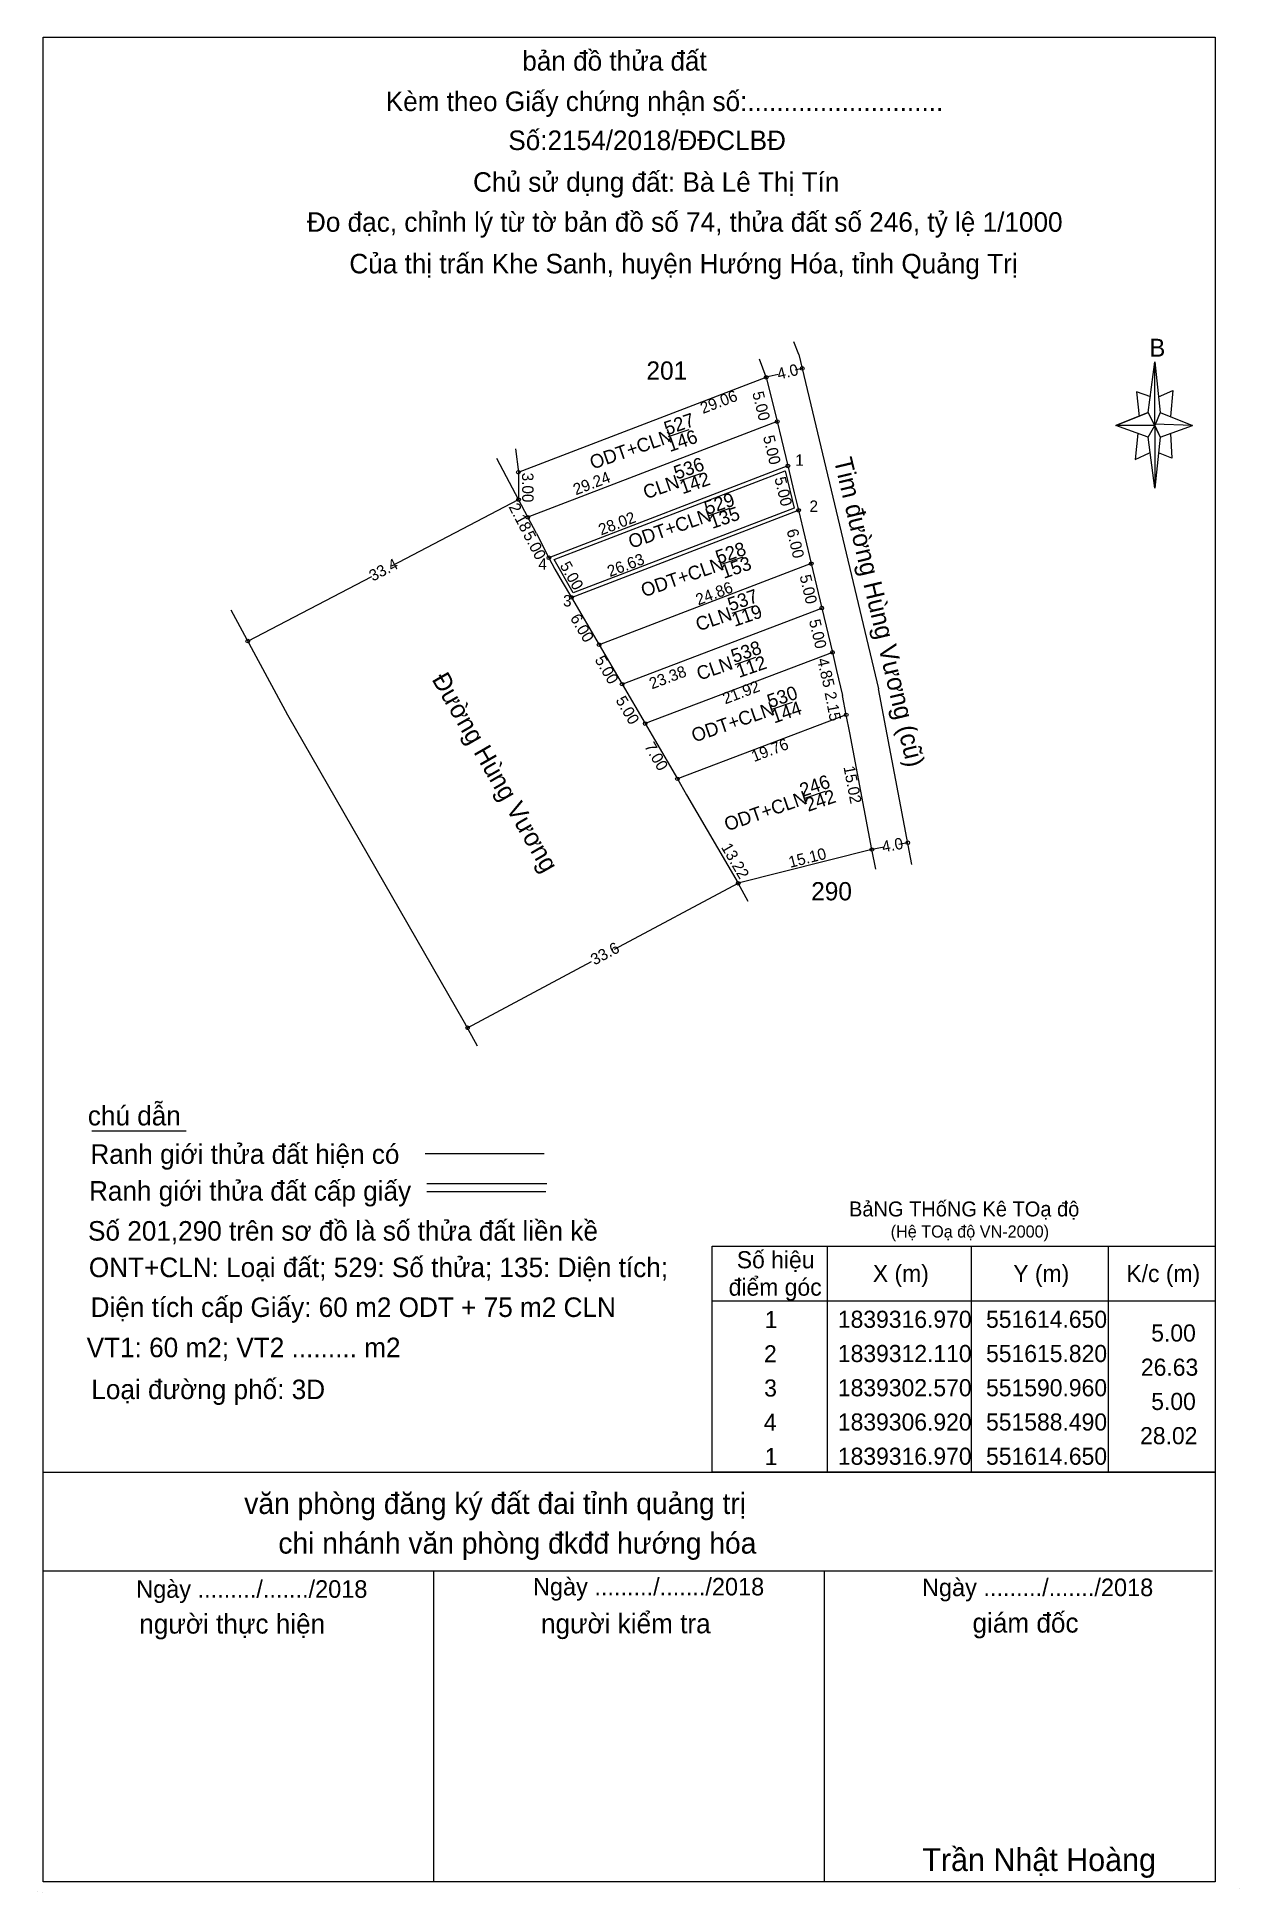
# Model space of a CAD drawing. Extents: x 549542 to 551639, y 1839142 to 1839580.
# Drawn here: x 550424.3 to 550555.9, y 1839143.1 to 1839346.4 of the extents above; entities that cross this region are included whole.
import ezdxf

# ---------------------------------------------------------------- set-up
doc = ezdxf.new("R2010")
doc.units = 0
for name, color, linetype in [('Level 1', 7, 'Continuous'), ('Level 10', 7, 'Continuous'), ('Level 17', 7, 'Continuous'), ('Level 5', 7, 'Continuous'), ('Level 55', 7, 'Continuous'), ('Level 6', 7, 'Continuous'), ('Level 63', 7, 'Continuous')]:
    doc.layers.add(name, color=color, linetype=linetype)

msp = doc.modelspace()

# ---------------------------------------------------------------- texts
at = {"layer": 'Level 1'}
for s, p in [('527', (550493.22, 1839302.77)), ('ODT+CLN', (550485.09, 1839299.03)), ('146', (550493.55, 1839300.94)), ('536', (550494.28, 1839297.92)), ('CLN', (550490.93, 1839295.77)), ('142', (550494.93, 1839296.32)), ('529', (550497.62, 1839294.05)), ('ODT+CLN', (550489.31, 1839290.36)), ('135', (550498.18, 1839292.52)), ('528', (550498.86, 1839288.66)), ('ODT+CLN', (550490.69, 1839285.03)), ('153', (550499.45, 1839287.06)), ('537', (550500.18, 1839283.48)), ('CLN', (550496.68, 1839281.3)), ('119', (550500.63, 1839281.8)), ('538', (550500.55, 1839277.83)), ('CLN', (550496.78, 1839275.91)), ('112', (550501.11, 1839276.2)), ('ODT+CLN', (550496.22, 1839269.13)), ('530', (550504.51, 1839272.89)), ('144', (550504.95, 1839271.21)), ('246', (550508.06, 1839263.15)), ('ODT+CLN', (550499.81, 1839259.4)), ('242', (550508.68, 1839261.54))]:
    msp.add_text(s, height=1.5, rotation=19.0872, dxfattribs=at).set_placement(p)
for s, height, p in [('BảNG THốNG Kê TOạ độ ', 1.6387, (550513.15, 1839217.23)), ('(Hệ TOạ độ VN-2000)', 1.3252, (550517.71, 1839214.92))]:
    msp.add_text(s, height=height, dxfattribs=at).set_placement(p)
at = {"layer": 'Level 10'}
for s, p in [('201', (550490.98, 1839308.88)), ('290', (550509.01, 1839251.85))]:
    msp.add_text(s, height=2, dxfattribs=at).set_placement(p)
for s, height, rotation, p in [('4.0', 1.25, 13.8308, (550505.45, 1839308.87)), ('Tim đường Hùng Vương (cũ)', 2, 283.3826, (550511.48, 1839300.1)), ('33.4', 1.25, 27.607, (550461.03, 1839286.75)), ('Đường Hùng Vương', 2, 299.8951, (550467.43, 1839276.07)), ('4.0', 1.25, 10.6902, (550516.88, 1839257.09)), ('33.6', 1.25, 28.1297, (550485.29, 1839244.71))]:
    msp.add_text(s, height=height, rotation=rotation, dxfattribs=at).set_placement(p)
at = {"layer": 'Level 5'}
for s, height, p in [('bản đồ thửa đất', 2.1375, (550477.39, 1839342.73)), ('Kèm theo Giấy chứng nhận số:...........................', 2.1375, (550462.45, 1839338.3)), ('Số:2154/2018/ĐĐCLBĐ', 2.14, (550475.86, 1839334.03)), ('Chủ sử dụng đất: Bà Lê Thị Tín', 2.14, (550472, 1839329.46)), ('Đo đạc, chỉnh lý từ tờ bản đồ số 74, thửa đất số 246, tỷ lệ 1/1000 ', 2.14, (550453.82, 1839325.08)), ('Của thị trấn Khe Sanh, huyện Hướng Hóa, tỉnh Quảng Trị', 2.14, (550458.46, 1839320.52)), ('B', 1.96, (550546.02, 1839311.4)), ('văn phòng đăng ký đất đai tỉnh quảng trị', 2.3084, (550446.96, 1839184.64)), ('chi nhánh văn phòng đkđđ hướng hóa', 2.3084, (550450.69, 1839180.3)), ('Ngày ........./......./2018', 1.9237, (550435.13, 1839175.46)), ('Ngày ........./......./2018', 1.9237, (550478.56, 1839175.72)), ('Ngày ........./......./2018', 1.9237, (550521.14, 1839175.64)), ('người thực hiện', 2.14, (550435.47, 1839171.54)), ('người kiểm tra', 2.1375, (550479.44, 1839171.57)), ('giám đốc', 2.138, (550526.67, 1839171.65)), ('Trần Nhật Hoàng', 2.4937, (550521.17, 1839145.53))]:
    msp.add_text(s, height=height, dxfattribs=at).set_placement(p)
at = {"layer": 'Level 6'}
for s, height, p in [('chú dẫn', 2.138, (550429.84, 1839227.2)), ('Ranh giới thửa đất hiện có ', 2.1375, (550430.12, 1839222.99)), ('Ranh giới thửa đất cấp giấy', 2.1375, (550429.97, 1839218.96)), ('Số 201,290 trên sơ đồ là số thửa đất liền kề', 2.14, (550429.86, 1839214.58)), ('ONT+CLN: Loại đất; 529: Số thửa; 135: Diện tích;', 2.14, (550429.95, 1839210.58)), ('Diện tích cấp Giấy: 60 m2 ODT + 75 m2 CLN', 2.14, (550430.14, 1839206.22)), ('VT1: 60 m2; VT2 ......... m2', 2.14, (550429.71, 1839201.81)), ('Loại đường phố: 3D', 2.14, (550430.22, 1839197.22))]:
    msp.add_text(s, height=height, dxfattribs=at).set_placement(p)
at = {"layer": 'Level 63'}
for s, height, rotation, p in [('29.06', 1.25, 20.9738, (550497.16, 1839305.12)), ('5.00', 1.25, 283.8972, (550502.55, 1839307.43)), ('5.00', 1.25, 283.5359, (550503.73, 1839302.63)), ('3.00', 1.25, 270.382, (550477.36, 1839298.69)), ('29.24', 1.25, 21.0009, (550483.25, 1839296.21)), ('5.00', 1.25, 283.5359, (550504.98, 1839298.08)), ('2.18', 1.249, 297.6238, (550475.86, 1839294.95)), ('28.02', 1.25, 21.0155, (550486.02, 1839291.81)), ('5.00', 1.25, 297.5396, (550477.44, 1839291.9)), ('6.00', 1.25, 283.3881, (550506.31, 1839292.38)), ('26.63', 1.25, 20.9943, (550486.98, 1839287.25)), ('5.00', 1.25, 299.5886, (550481.46, 1839288.53)), ('24.86', 1.25, 20.9283, (550496.66, 1839284.15)), ('5.00', 1.25, 283.2864, (550507.73, 1839287.37)), ('6.00', 1.25, 300.3252, (550482.58, 1839282.78)), ('5.00', 1.25, 283.4244, (550508.76, 1839282.48)), ('5.00', 1.25, 300.2564, (550485.28, 1839278.21)), ('23.38', 1.25, 20.8686, (550491.57, 1839274.95)), ('4.85', 1.25, 283.3487, (550509.64, 1839278.24)), ('21.92', 1.25, 20.8161, (550499.6, 1839273.31)), ('5.00', 1.249, 300.2564, (550487.56, 1839273.78)), ('2.15', 1.25, 280.7344, (550510.47, 1839274.6)), ('7.00', 1.25, 300.2623, (550490.7, 1839268.72)), ('19.76', 1.25, 20.7732, (550502.75, 1839266.99)), ('15.02', 1.25, 280.7861, (550512.54, 1839266.46)), ('13.22', 1.25, 300.1909, (550499.11, 1839257.68)), ('15.10', 1.25, 14.1467, (550506.71, 1839255.4))]:
    msp.add_text(s, height=height, rotation=rotation, dxfattribs=at).set_placement(p)
for s, height, p in [(' 1', 1.25, (550506.81, 1839299.45)), (' 2', 1.25, (550508.36, 1839294.4)), (' 4', 1.25, (550478.68, 1839288.07)), (' 3', 1.25, (550481.39, 1839284.04)), ('Số hiệu', 1.875, (550500.87, 1839211.55)), ('điểm góc', 1.875, (550499.98, 1839208.55)), ('X (m)', 1.875, (550515.76, 1839210.05)), ('Y (m)', 1.875, (550531.13, 1839210.05)), ('K/c (m)', 1.875, (550543.51, 1839210.05)), (' 1', 1.875, (550503.23, 1839205)), ('1839316.970', 1.8749, (550511.93, 1839205.03)), ('551614.650', 1.875, (550528.15, 1839205.03)), ('5.00', 1.875, (550546.23, 1839203.53)), (' 2', 1.875, (550503.15, 1839201.25)), ('1839312.110', 1.8749, (550511.93, 1839201.28)), ('551615.820', 1.875, (550528.15, 1839201.28)), ('26.63', 1.875, (550545.1, 1839199.78)), (' 3', 1.875, (550503.17, 1839197.5)), ('1839302.570', 1.8749, (550511.93, 1839197.53)), ('551590.960', 1.875, (550528.15, 1839197.53)), ('5.00', 1.875, (550546.23, 1839196.03)), (' 4', 1.875, (550503.13, 1839193.75)), ('1839306.920', 1.8749, (550511.93, 1839193.78)), ('551588.490', 1.875, (550528.15, 1839193.78)), ('28.02', 1.875, (550545.01, 1839192.28)), (' 1', 1.875, (550503.23, 1839189.99)), ('1839316.970', 1.8749, (550511.93, 1839190.03)), ('551614.650', 1.875, (550528.15, 1839190.03))]:
    msp.add_text(s, height=height, dxfattribs=at).set_placement(p)

# ---------------------------------------------------------------- linework, layer by layer
at = {"layer": 'Level 1'}
for centre in [(550508.03, 1839310.11), (550447.34, 1839280.24), (550519.58, 1839258.16), (550471.41, 1839237.9)]:
    msp.add_circle(centre, 0.2, dxfattribs=at)
at = {"layer": 'Level 10'}
for p, q in [((550507.67, 1839311.64), (550507.12, 1839313.04)), ((550504.09, 1839309.14), (550503.37, 1839311.13)), ((550508.03, 1839310.11), (550507.24, 1839309.92)), ((550507.67, 1839311.64), (550516.38, 1839275.03)), ((550476.96, 1839298.74), (550504.09, 1839309.14)), ((550505.38, 1839309.46), (550504.09, 1839309.14)), ((550504.09, 1839309.14), (550505.29, 1839304.29)), ((550505.29, 1839304.29), (550505.77, 1839302.34)), ((550505.77, 1839302.34), (550506.46, 1839299.43)), ((550475.67, 1839298.24), (550474.62, 1839300.26)), ((550476.64, 1839301.32), (550476.96, 1839298.74)), ((550476.98, 1839295.74), (550475.67, 1839298.24)), ((550506.46, 1839299.43), (550507.16, 1839296.5)), ((550463.1, 1839288.48), (550476.98, 1839295.74)), ((550477.99, 1839293.81), (550476.98, 1839295.74)), ((550507.16, 1839296.5), (550507.63, 1839294.57)), ((550478.93, 1839292.02), (550477.99, 1839293.81)), ((550507.63, 1839294.57), (550509.02, 1839288.73)), ((550478.93, 1839292.02), (550480.3, 1839289.38)), ((550480.3, 1839289.38), (550480.95, 1839288.14)), ((550480.95, 1839288.14), (550481.77, 1839286.74)), ((550509.02, 1839288.73), (550510.17, 1839283.86)), ((550447.34, 1839280.24), (550460.92, 1839287.34)), ((550481.77, 1839286.74), (550482.77, 1839285.03)), ((550451.74, 1839272.12), (550445.51, 1839283.62)), ((550482.77, 1839285.03), (550485.8, 1839279.85)), ((550510.17, 1839283.86), (550511.33, 1839279)), ((550485.8, 1839279.85), (550488.32, 1839275.53)), ((550511.33, 1839279), (550511.79, 1839277.04)), ((550488.32, 1839275.53), (550490.84, 1839271.21)), ((550511.79, 1839277.04), (550512.45, 1839274.28)), ((550512.85, 1839272.17), (550512.45, 1839274.28)), ((550520.03, 1839255.76), (550516.38, 1839275.03)), ((550471.08, 1839238.48), (550451.74, 1839272.12)), ((550513.23, 1839270.19), (550512.85, 1839272.17)), ((550490.84, 1839271.21), (550491.85, 1839269.47)), ((550491.85, 1839269.47), (550494.37, 1839265.16)), ((550515.66, 1839257.42), (550513.23, 1839270.19)), ((550494.37, 1839265.16), (550495.38, 1839263.42)), ((550495.38, 1839263.42), (550501.02, 1839253.73)), ((550517, 1839257.67), (550515.66, 1839257.42)), ((550516.07, 1839255.25), (550515.66, 1839257.42)), ((550519.58, 1839258.16), (550518.62, 1839257.98)), ((550487.5, 1839246.5), (550501.02, 1839253.73)), ((550502.1, 1839251.71), (550501.02, 1839253.73)), ((550471.41, 1839237.9), (550484.96, 1839245.14)), ((550472.48, 1839235.87), (550471.08, 1839238.48))]:
    msp.add_line(p, q, dxfattribs=at)
for points in [[(550476.96, 1839298.74), (550476.98, 1839295.74)], [(550515.66, 1839257.42), (550501.02, 1839253.73)]]:
    msp.add_lwpolyline(points, dxfattribs=at)
at = {"layer": 'Level 17'}
msp.add_line((550430.27, 1839226.61), (550440.59, 1839226.61), dxfattribs=at)
at = {"layer": 'Level 5'}
for p, q in [((550545.9, 1839305.28), (550546.62, 1839310.84)), ((550546.19, 1839306.99), (550544.62, 1839307.56)), ((550544.62, 1839307.56), (550544.91, 1839304.85)), ((550547.04, 1839306.99), (550548.61, 1839307.7)), ((550548.61, 1839307.7), (550548.33, 1839304.85)), ((550545.9, 1839305.28), (550542.34, 1839303.85)), ((550542.34, 1839303.85), (550545.9, 1839305.28)), ((550545.9, 1839302.57), (550542.34, 1839303.85)), ((550546.62, 1839303.85), (550542.34, 1839303.85)), ((550546.62, 1839303.85), (550545.9, 1839305.28)), ((550545.9, 1839305.28), (550547.19, 1839302.57)), ((550550.75, 1839303.85), (550546.62, 1839304)), ((550546.62, 1839304), (550546.62, 1839303.85)), ((550546.62, 1839303.85), (550547.19, 1839302.57)), ((550547.19, 1839305.28), (550550.75, 1839303.85)), ((550547.19, 1839302.57), (550550.75, 1839303.85)), ((550547.19, 1839302.57), (550550.75, 1839303.85)), ((550544.76, 1839303), (550544.48, 1839300.15)), ((550547.19, 1839302.57), (550546.62, 1839297.01)), ((550548.33, 1839303), (550548.47, 1839300.29)), ((550544.48, 1839300.15), (550546.05, 1839300.86)), ((550548.47, 1839300.29), (550547.04, 1839300.86)), ((550424.96, 1839189.23), (550553.21, 1839189.23)), ((550424.96, 1839178.4), (550552.92, 1839178.4)), ((550424.96, 1839178.4), (550552.92, 1839178.4)), ((550424.96, 1839178.4), (550552.92, 1839178.4)), ((550424.96, 1839144.34), (550424.96, 1839178.4)), ((550467.71, 1839144.34), (550467.71, 1839178.4)), ((550510.46, 1839144.34), (550510.46, 1839178.4)), ((550424.29, 1839143.25), (550424.29, 1839143.25)), ((550424.29, 1839143.25), (550424.29, 1839143.25)), ((550424.29, 1839143.25), (550424.29, 1839143.25)), ((550553.21, 1839144.34), (550424.96, 1839144.34)), ((550424.86, 1839143.14), (550424.86, 1839143.14)), ((550424.86, 1839143.14), (550424.86, 1839143.14)), ((550424.86, 1839143.14), (550424.86, 1839143.14))]:
    msp.add_line(p, q, dxfattribs=at)
for points in [[(550424.96, 1839346.4), (550553.21, 1839346.4), (550553.21, 1839144.34), (550424.96, 1839144.34)], [(550546.62, 1839310.84), (550547.19, 1839305.28), (550546.62, 1839303.85)], [(550546.62, 1839303.85), (550546.62, 1839297.01), (550545.9, 1839302.57)]]:
    msp.add_lwpolyline(points, close=True, dxfattribs=at)
at = {"layer": 'Level 55'}
for p, q in [((550505.29, 1839304.29), (550477.99, 1839293.81)), ((550506.46, 1839299.43), (550480.3, 1839289.38)), ((550482.77, 1839285.03), (550507.63, 1839294.57)), ((550509.02, 1839288.73), (550485.8, 1839279.85)), ((550488.32, 1839275.53), (550510.17, 1839283.86)), ((550511.33, 1839279), (550490.84, 1839271.21)), ((550512.85, 1839272.17), (550494.37, 1839265.16))]:
    msp.add_line(p, q, dxfattribs=at)
msp.add_lwpolyline([(550506.18, 1839298.89), (550507.16, 1839294.82), (550482.95, 1839285.53), (550480.88, 1839289.17)], close=True, dxfattribs=at)
at = {"layer": 'Level 6'}
for p, q in [((550466.75, 1839224.14), (550479.79, 1839224.14)), ((550466.96, 1839220.84), (550480.07, 1839220.84)), ((550466.96, 1839219.96), (550479.98, 1839219.96)), ((550555.93, 1839143.63), (550555.93, 1839143.63)), ((550555.93, 1839143.63), (550555.93, 1839143.63)), ((550555.93, 1839143.63), (550555.93, 1839143.63))]:
    msp.add_line(p, q, dxfattribs=at)
at = {"layer": 'Level 63'}
for p, q in [((550493.38, 1839302.64), (550495.64, 1839303.42)), ((550494.66, 1839297.84), (550496.92, 1839298.62)), ((550497.83, 1839294.02), (550500.09, 1839294.8)), ((550499.32, 1839288.71), (550501.58, 1839289.49)), ((550500.37, 1839283.3), (550502.63, 1839284.08)), ((550500.7, 1839277.69), (550502.96, 1839278.47)), ((550504.7, 1839272.79), (550506.96, 1839273.57)), ((550508.32, 1839263.04), (550510.58, 1839263.82)), ((550510.77, 1839213.99), (550510.77, 1839189.23)), ((550526.51, 1839213.99), (550526.51, 1839189.23)), ((550541.51, 1839213.99), (550541.51, 1839189.23)), ((550498.17, 1839207.99), (550553.21, 1839207.99))]:
    msp.add_line(p, q, dxfattribs=at)
msp.add_lwpolyline([(550498.17, 1839213.99), (550553.21, 1839213.99), (550553.21, 1839189.23), (550498.17, 1839189.23)], close=True, dxfattribs=at)
for centre in [(550504.09, 1839309.14), (550505.29, 1839304.29), (550476.96, 1839298.74), (550506.46, 1839299.43), (550476.98, 1839295.74), (550477.99, 1839293.81), (550507.63, 1839294.57), (550480.3, 1839289.38), (550509.02, 1839288.73), (550482.77, 1839285.03), (550510.17, 1839283.86), (550485.8, 1839279.85), (550511.33, 1839279), (550488.32, 1839275.53), (550490.84, 1839271.21), (550512.85, 1839272.17), (550494.37, 1839265.16), (550515.66, 1839257.42), (550501.02, 1839253.73)]:
    msp.add_circle(centre, 0.2, dxfattribs=at)

msp.set_redraw_order([(e.dxf.handle, doc.entitydb.next_handle()) for e in msp.query("TEXT MTEXT ATTDEF DIMENSION ARC_DIMENSION")])  # texts and dimensions are drawn at this point

doc.saveas('drawing.dxf')
